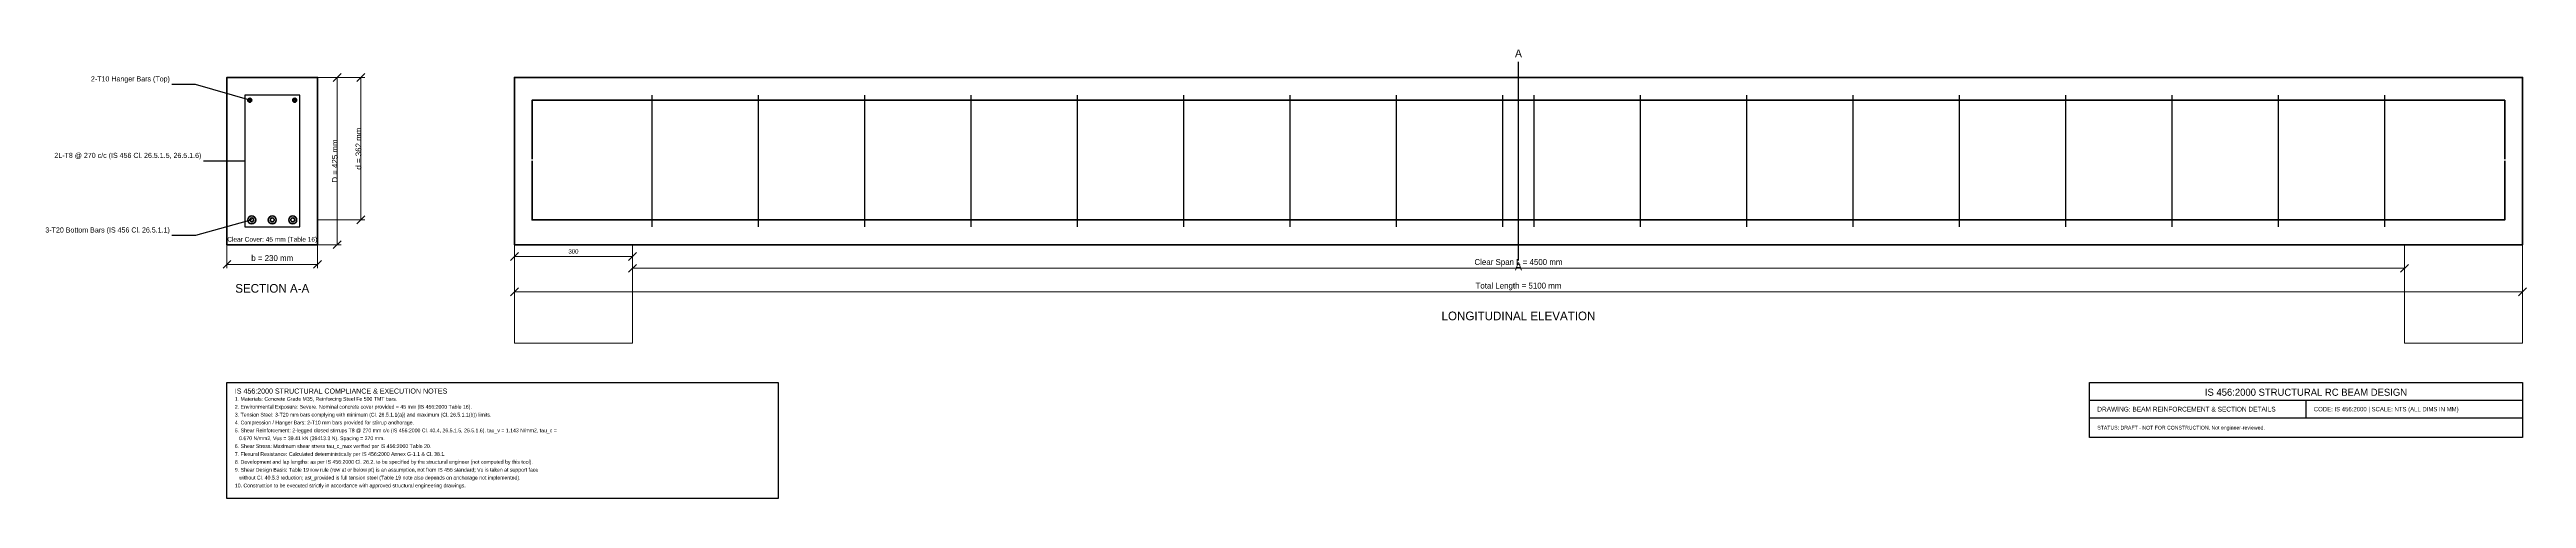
# Model space of a CAD drawing. Header units: millimetres. Extents: x -451 to 5840, y -645 to 496.
import ezdxf
from ezdxf.enums import TextEntityAlignment as Align

# ---------------------------------------------------------------- set-up
doc = ezdxf.new("R2010")
doc.units = ezdxf.units.MM
for name, color, linetype, lineweight in [('ANNOTATIONS', 6, 'Continuous', 25), ('DIMENSIONS', 2, 'Continuous', 18), ('HATCH', 8, 'Continuous', 13), ('OUTLINE', 7, 'Continuous', 35), ('REBAR_MAIN', 1, 'Continuous', 50), ('REBAR_TOP', 3, 'Continuous', 35), ('STIRRUPS', 4, 'Continuous', 25), ('TITLE_BLOCK', 5, 'Continuous', 25)]:
    doc.layers.add(name, color=color, linetype=linetype, lineweight=lineweight)

msp = doc.modelspace()

# ---------------------------------------------------------------- linework, layer by layer
at = {"layer": 'ANNOTATIONS'}
for p, q in [((3280, -40), (3280, 465)), ((-80, 407), (-140, 407)), ((58, 367), (-80, 407)), ((45, 212.5), (-60, 212.5)), ((63, 63), (-80, 23)), ((-80, 23), (-140, 23))]:
    msp.add_line(p, q, dxfattribs=at)
at = {"layer": 'DIMENSIONS'}
for p, q in [((230, 425), (290, 425)), ((230, 425), (350, 425)), ((270, 415), (290, 435)), ((280, 0), (280, 425)), ((330, 415), (350, 435)), ((340, 63), (340, 425)), ((230, 63), (350, 63)), ((330, 53), (350, 73)), ((0, 0), (0, -60)), ((230, 0), (230, -60)), ((230, 0), (290, 0)), ((270, -10), (290, 10)), ((730, 0), (730, -130)), ((730, 0), (730, -40)), ((1030, 0), (1030, -70)), ((1030, 0), (1030, -40)), ((5530, 0), (5530, -70)), ((5830, 0), (5830, -130)), ((-10, -60), (10, -40)), ((0, -50), (230, -50)), ((220, -60), (240, -40)), ((720, -40), (740, -20)), ((730, -30), (1030, -30)), ((1020, -40), (1040, -20)), ((1020, -70), (1040, -50)), ((1030, -60), (5530, -60)), ((5520, -70), (5540, -50)), ((720, -130), (740, -110)), ((730, -120), (5830, -120)), ((5820, -130), (5840, -110))]:
    msp.add_line(p, q, dxfattribs=at)
at = {"layer": 'HATCH'}
for points in [[(730, -250), (1030, -250), (1030, 0), (730, 0), (730, -250)], [(5530, -250), (5830, -250), (5830, 0), (5530, 0), (5530, -250)]]:
    msp.add_lwpolyline(points, close=True, dxfattribs=at)
at = {"layer": 'OUTLINE'}
for points in [[(0, 0), (230, 0), (230, 425), (0, 425), (0, 0)], [(730, 0), (5830, 0), (5830, 425), (730, 425), (730, 0)]]:
    msp.add_lwpolyline(points, close=True, dxfattribs=at)
at = {"layer": 'REBAR_MAIN'}
msp.add_lwpolyline([(775, 213), (775, 63), (5785, 63), (5785, 213)], dxfattribs=at)
for centre, radius in [((63, 63), 10), ((63, 63), 5), ((115, 63), 10), ((115, 63), 5), ((167, 63), 10), ((167, 63), 5)]:
    msp.add_circle(centre, radius, dxfattribs=at)
at = {"layer": 'REBAR_TOP'}
msp.add_lwpolyline([(775, 217), (775, 367), (5785, 367), (5785, 217)], dxfattribs=at)
for centre, radius in [((58, 367), 5), ((58, 367), 2.5), ((172, 367), 5), ((172, 367), 2.5)]:
    msp.add_circle(centre, radius, dxfattribs=at)
at = {"layer": 'STIRRUPS'}
for p, q in [((1080, 45), (1080, 380)), ((1350, 45), (1350, 380)), ((1620, 45), (1620, 380)), ((1890, 45), (1890, 380)), ((2160, 45), (2160, 380)), ((2430, 45), (2430, 380)), ((2700, 45), (2700, 380)), ((2970, 45), (2970, 380)), ((3240, 45), (3240, 380)), ((3320, 45), (3320, 380)), ((3590, 45), (3590, 380)), ((3860, 45), (3860, 380)), ((4130, 45), (4130, 380)), ((4400, 45), (4400, 380)), ((4670, 45), (4670, 380)), ((4940, 45), (4940, 380)), ((5210, 45), (5210, 380)), ((5480, 45), (5480, 380))]:
    msp.add_line(p, q, dxfattribs=at)
msp.add_lwpolyline([(45, 45), (185, 45), (185, 380), (45, 380), (45, 45)], close=True, dxfattribs=at)
at = {"layer": 'TITLE_BLOCK'}
for p, q in [((4730, -395), (5830, -395)), ((4730, -440), (5830, -440)), ((5280, -395), (5280, -440))]:
    msp.add_line(p, q, dxfattribs=at)
for points in [[(0, -350), (1400, -350), (1400, -645), (0, -645), (0, -350)], [(4730, -350), (5830, -350), (5830, -490), (4730, -490), (4730, -350)]]:
    msp.add_lwpolyline(points, close=True, dxfattribs=at)

# ---------------------------------------------------------------- texts
at = {"layer": 'ANNOTATIONS'}
for s, height, p in [('A', 20, (3280, 470)), ('Clear Cover: 45 mm (Table 16)', 12, (115, 4))]:
    msp.add_text(s, height=height, dxfattribs=at).set_placement(p, align=Align.BOTTOM_CENTER)
for s, p in [('2-T10 Hanger Bars (Top)', (-145, 411)), ('2L-T8 @ 270 c/c (IS 456 Cl. 26.5.1.5, 26.5.1.6)', (-65, 216.5)), ('3-T20 Bottom Bars (IS 456 Cl. 26.5.1.1)', (-145, 27))]:
    msp.add_text(s, height=13, dxfattribs=at).set_placement(p, align=Align.BOTTOM_RIGHT)
for s, height, p in [('A', 20, (3280, -45)), ('SECTION A-A', 22, (115, -100)), ('LONGITUDINAL ELEVATION', 22, (3280, -170))]:
    msp.add_text(s, height=height, dxfattribs=at).set_placement(p, align=Align.TOP_CENTER)
for s, p in [('3. Tension Steel: 3-T20 mm bars complying with minimum (Cl. 26.5.1.1(a)) and maximum (Cl. 26.5.1.1(b)) limits.', (20, -432)), ('2. Environmental Exposure: Severe. Nominal concrete cover provided = 45 mm (IS 456:2000 Table 16).', (20, -412)), ('1. Materials: Concrete Grade M35, Reinforcing Steel Fe 500 TMT bars.', (20, -392)), ('4. Compression / Hanger Bars: 2-T10 mm bars provided for stirrup anchorage.', (20, -452)), ('5. Shear Reinforcement: 2-legged closed stirrups T8 @ 270 mm c/c (IS 456:2000 Cl. 40.4, 26.5.1.5, 26.5.1.6). tau_v = 1.143 N/mm2, tau_c =', (20, -472)), ('   0.670 N/mm2, Vus = 39.41 kN (39413.3 N), Spacing = 270 mm.', (20, -492)), ('6. Shear Stress: Maximum shear stress tau_c_max verified per IS 456:2000 Table 20.', (20, -512)), ('8. Development and lap lengths: as per IS 456:2000 Cl. 26.2, to be specified by the structural engineer (not computed by this tool).', (20, -552)), ('7. Flexural Resistance: Calculated deterministically per IS 456:2000 Annex G-1.1 & Cl. 38.1.', (20, -532)), ('9. Shear Design Basis: Table 19 row rule (row at or below pt) is an assumption, not from IS 456 standard; Vu is taken at support face', (20, -572)), ('10. Construction to be executed strictly in accordance with approved structural engineering drawings.', (20, -612)), ('   without Cl. 40.5.3 reduction; ast_provided is full tension steel (Table 19 note also depends on anchorage not implemented).', (20, -592))]:
    msp.add_text(s, height=9.5, dxfattribs=at).set_placement(p, align=Align.MIDDLE_LEFT)
at = {"layer": 'DIMENSIONS'}
for s, p in [('D = 425 mm', (286, 212.5)), ('d = 362 mm', (346, 244))]:
    msp.add_text(s, height=15, rotation=90, dxfattribs=at).set_placement(p, align=Align.BOTTOM_CENTER)
for s, height, p in [('b = 230 mm', 15, (115, -46)), ('300', 11, (880, -26)), ('Clear Span L = 4500 mm', 15, (3280, -56)), ('Total Length = 5100 mm', 15, (3280, -116))]:
    msp.add_text(s, height=height, dxfattribs=at).set_placement(p, align=Align.BOTTOM_CENTER)
at = {"layer": 'TITLE_BLOCK'}
for s, height, p in [('IS 456:2000 STRUCTURAL COMPLIANCE & EXECUTION NOTES', 13, (20, -372)), ('DRAWING: BEAM REINFORCEMENT & SECTION DETAILS', 12, (4750, -418)), ('CODE: IS 456:2000 | SCALE: NTS (ALL DIMS IN MM)', 11, (5300, -418)), ('STATUS: DRAFT - NOT FOR CONSTRUCTION. Not engineer-reviewed.', 9.5, (4750, -465))]:
    msp.add_text(s, height=height, dxfattribs=at).set_placement(p, align=Align.MIDDLE_LEFT)
msp.add_text('IS 456:2000 STRUCTURAL RC BEAM DESIGN', height=18, dxfattribs=at).set_placement((5280, -375), align=Align.MIDDLE_CENTER)

doc.saveas('drawing.dxf')
